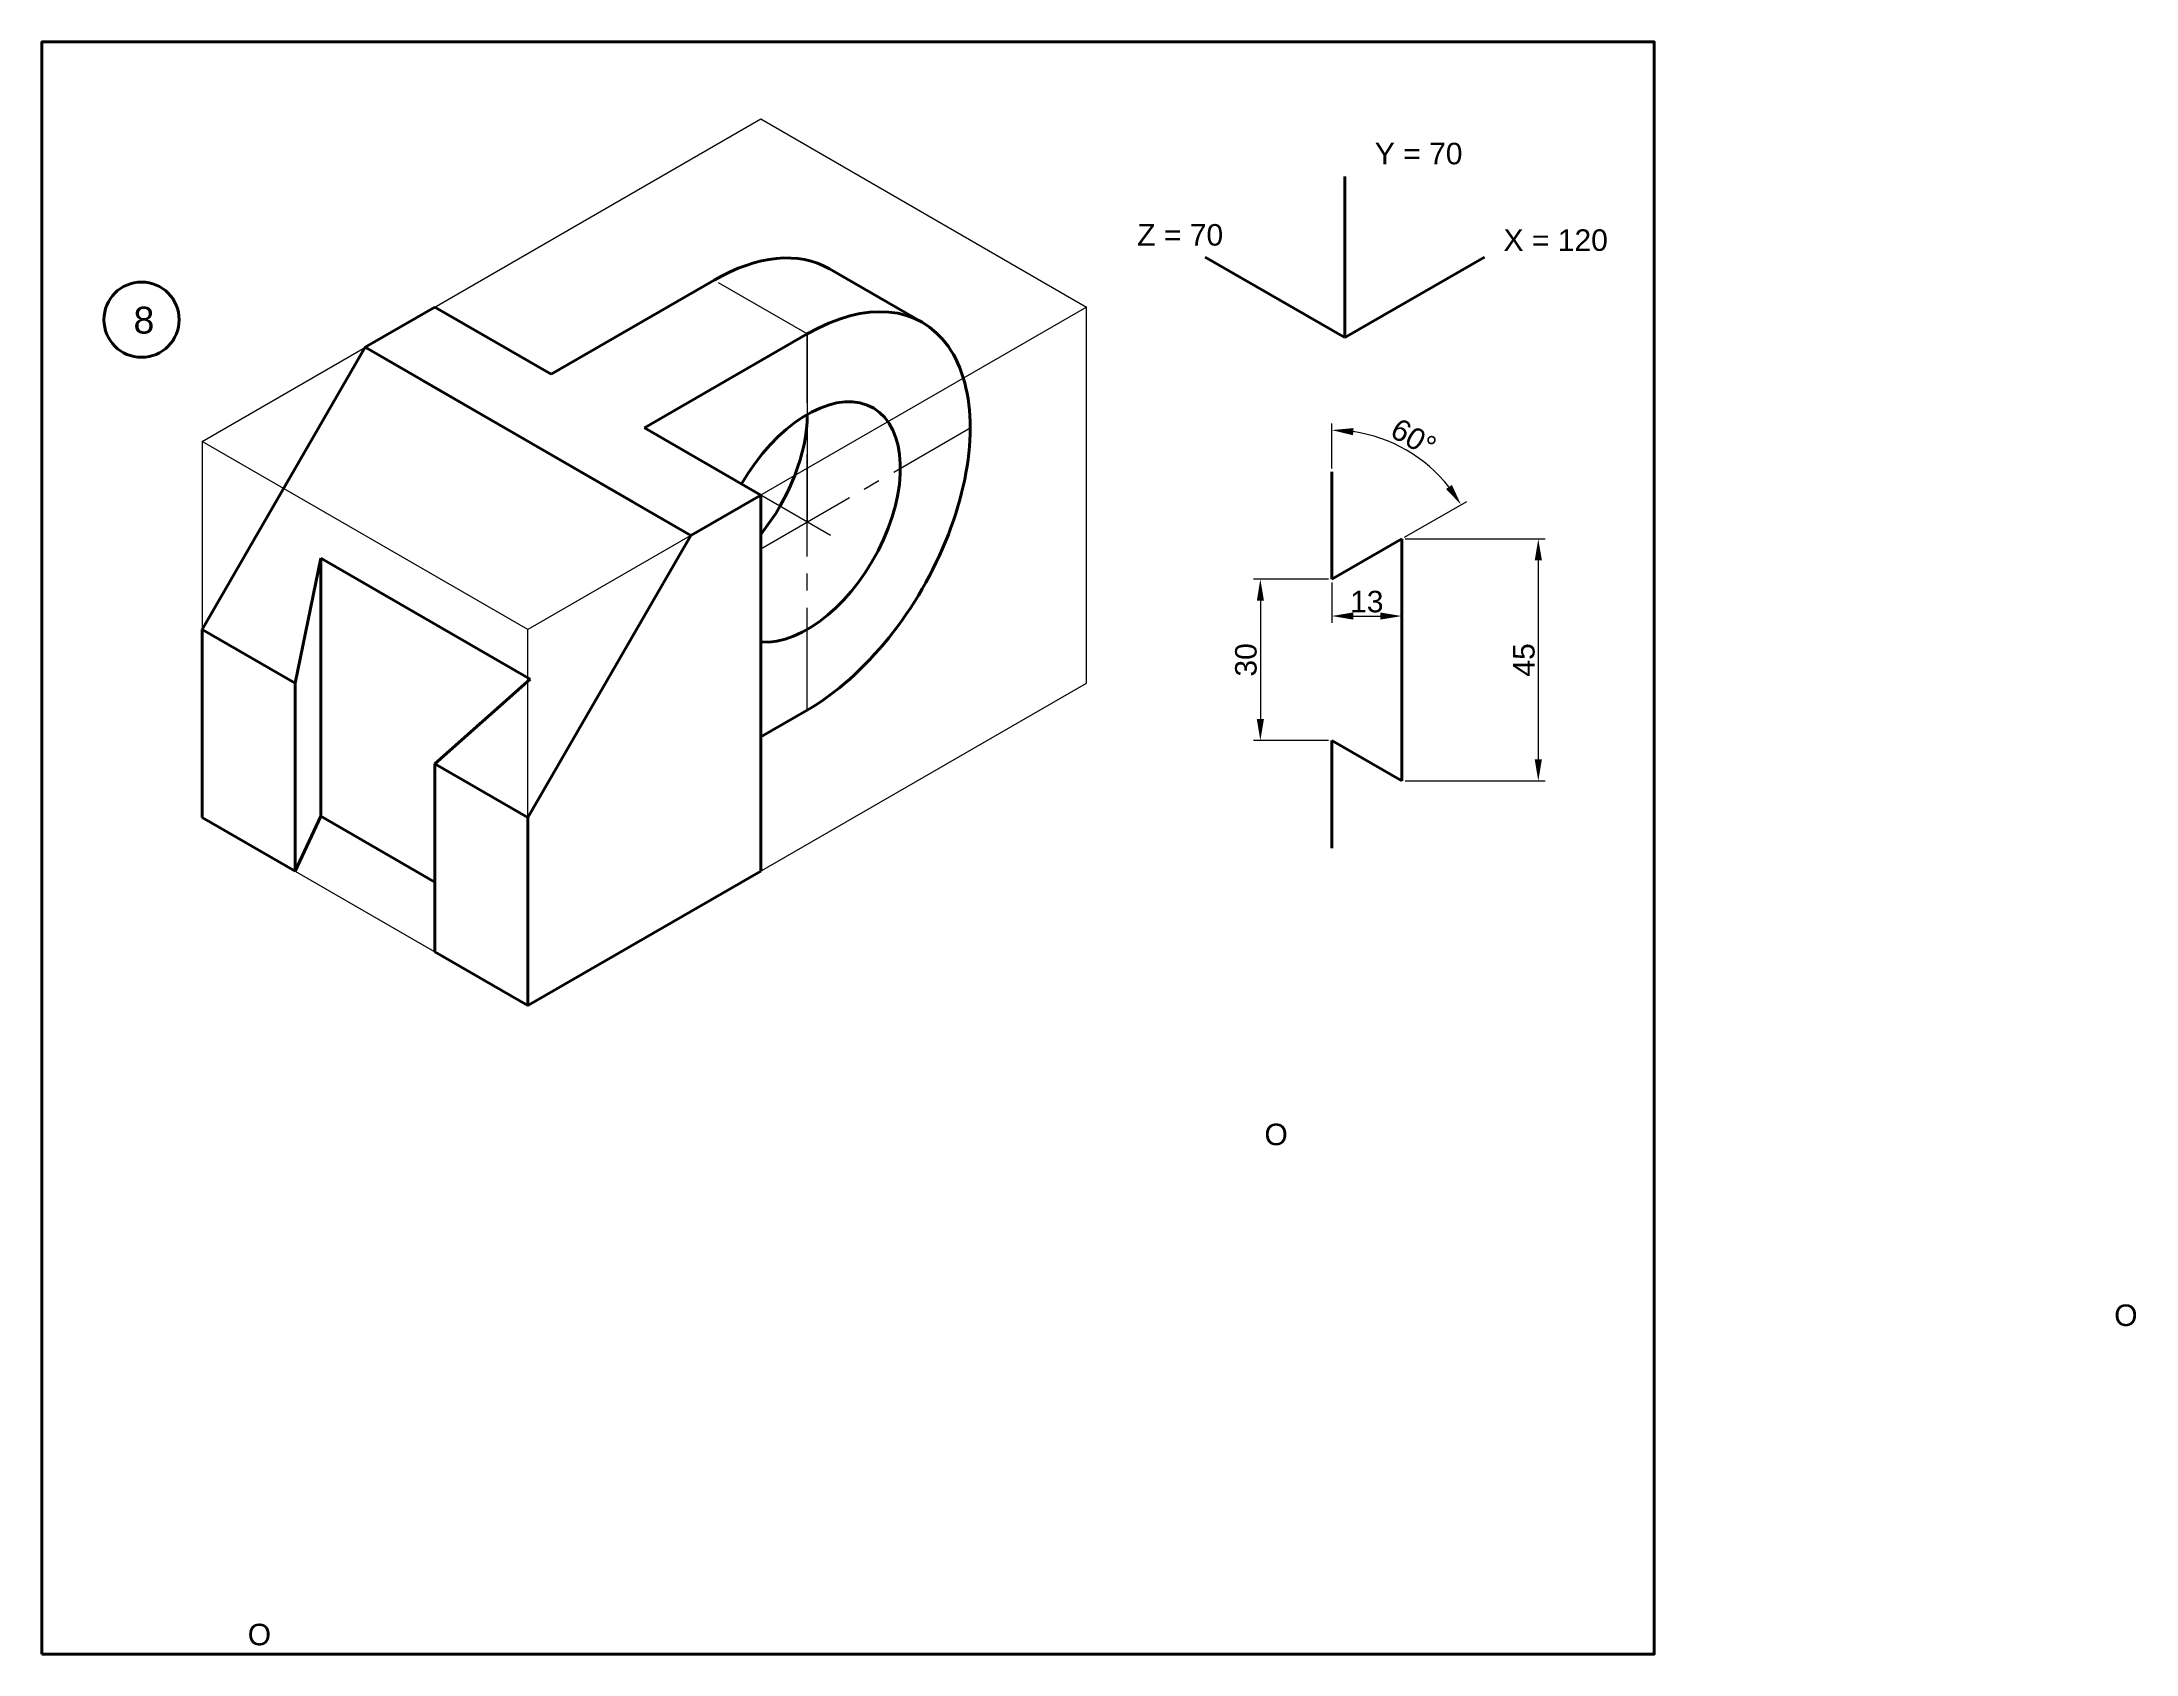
# Model space of a CAD drawing. Header units: millimetres. Extents: x 0 to 2304, y 0 to 1350.
# Drawn here: x 1400 to 1789.6, y 1050 to 1350 of the extents above; entities that cross this region are included whole.
import ezdxf

# ---------------------------------------------------------------- set-up
doc = ezdxf.new("R2010")
doc.units = ezdxf.units.MM
doc.linetypes.add('CENTER2', pattern=[28.575, 19.05, -3.175, 3.175, -3.175])
for name, color, linetype, lineweight in [('Centre', 1, 'CENTER2', 20), ('Dim and Hatch', 6, 'Continuous', 20), ('Object', 2, 'Continuous', 40), ('Projection', 5, 'Continuous', 5)]:
    doc.layers.add(name, color=color, linetype=linetype, lineweight=lineweight)
doc.styles.get("Standard").update_dxf_attribs({"font": 'arial.ttf'})
doc.dimstyles.new('ISO-25', dxfattribs={"dimtxt": 4, "dimasz": 4, "dimexe": 1.25, "dimexo": 0.625, "dimtad": 1, "dimtoh": 1, "dimdec": 0, "dimtxsty": 'Standard', "dimcen": 2.5, "dimclrd": 256, "dimclre": 256, "dimclrt": 256, "dimadec": 0, "dimazin": 0, "dimtfac": 1, "dimtdec": 0, "dimtmove": 0, "dimatfit": 2, "dimfxl": 1, "dimlwd": -1, "dimlwe": -1, "dimarcsym": 0})

msp = doc.modelspace()

# ---------------------------------------------------------------- texts
at = {"layer": 'Object'}
for s, p in [('Y = 70', (1647.999524, 1327.219477)), ('Z = 70', (1603.783418, 1312.091568)), ('X = 120', (1671.93974, 1311.115572))]:
    msp.add_text(s, height=4, dxfattribs=at).set_placement(p)
at = {"layer": 'Object', "insert": (1417.039834, 1300.720587), "char_height": 5, "attachment_point": 1}
msp.add_mtext_dynamic_manual_height_columns('8', width=42.32929408, gutter_width=25, heights=[0], dxfattribs=at)
at = {"layer": 'Object', "char_height": 2.5, "attachment_point": 1}
for insert in [(1117.464474, 1148.702743), (1275.559991, 1115.059744), (928.295982, 1055.648012)]:
    msp.add_mtext('^I^I^I^I^I^I^I^I^I^I^I^I^I^I^I^I^I^I^I^I^I^I^I^I^I^I^I^I^I^I^I^I^I^I^I^I^I^I^I^I^I^I^I^I^I^I^I^I^I^I^I{\\H1.6x;O}', dxfattribs=dict(at, insert=insert))

# ---------------------------------------------------------------- blocks, each defined once
blk = doc.blocks.new('*D18')
at = {"layer": 'Defpoints', "color": 0, "transparency": 16777216}
for p in [(1657.84, 1271.26), (1640, 1270), (1653, 1257.51), (1640, 1250), (1640, 1250)]:
    blk.add_point(p, dxfattribs=at)
at = {"layer": 'Dim and Hatch', "transparency": 16777216}
for p, q in [((1640, 1270.62), (1640, 1279.01)), ((1653.54, 1257.82), (1665.12, 1264.5))]:
    blk.add_line(p, q, dxfattribs=at)
blk.add_arc((1640, 1250), 27.76, 38.2643, 81.7357, dxfattribs=at)
for points in [[(1643.94, 1276.8), (1644.04, 1278.13), (1640, 1277.76)], [(1662.34, 1267.56), (1661.24, 1266.81), (1664.04, 1263.88)]]:
    blk.add_solid(points, dxfattribs=at)
at = {"layer": 'Dim and Hatch', "transparency": 16777216, "insert": (1655.21, 1276.35), "char_height": 4, "attachment_point": 5, "rotation": 330}
blk.add_mtext('60°', dxfattribs=at)
blk = doc.blocks.new('*D19')
at = {"layer": 'Defpoints', "color": 0, "transparency": 16777216}
for p in [(1640, 1250), (1626.7, 1220), (1640, 1220)]:
    blk.add_point(p, dxfattribs=at)
at = {"layer": 'Dim and Hatch', "transparency": 16777216}
for p, q in [((1639.38, 1250), (1625.45, 1250)), ((1626.7, 1246), (1626.7, 1224)), ((1639.38, 1220), (1625.45, 1220))]:
    blk.add_line(p, q, dxfattribs=at)
for points in [[(1626.04, 1246), (1627.37, 1246), (1626.7, 1250)], [(1626.04, 1224), (1627.37, 1224), (1626.7, 1220)]]:
    blk.add_solid(points, dxfattribs=at)
at = {"layer": 'Dim and Hatch', "transparency": 16777216, "insert": (1624.03, 1235), "char_height": 4, "attachment_point": 5, "rotation": 90}
blk.add_mtext('30', dxfattribs=at)
blk = doc.blocks.new('*D20')
at = {"layer": 'Defpoints', "color": 0, "transparency": 16777216}
for p in [(1653, 1257.51), (1653, 1212.49), (1678.41, 1212.49)]:
    blk.add_point(p, dxfattribs=at)
at = {"layer": 'Dim and Hatch', "transparency": 16777216}
for p, q in [((1653.63, 1257.51), (1679.66, 1257.51)), ((1678.41, 1253.51), (1678.41, 1216.49)), ((1653.63, 1212.49), (1679.66, 1212.49))]:
    blk.add_line(p, q, dxfattribs=at)
for points in [[(1677.74, 1253.51), (1679.08, 1253.51), (1678.41, 1257.51)], [(1677.74, 1216.49), (1679.08, 1216.49), (1678.41, 1212.49)]]:
    blk.add_solid(points, dxfattribs=at)
at = {"layer": 'Dim and Hatch', "transparency": 16777216, "insert": (1675.75, 1235), "char_height": 4, "attachment_point": 5, "rotation": 90}
blk.add_mtext('45', dxfattribs=at)
blk = doc.blocks.new('*D21')
at = {"layer": 'Defpoints', "color": 0, "transparency": 16777216}
for p in [(1653, 1257.51), (1640, 1250), (1653, 1243.16)]:
    blk.add_point(p, dxfattribs=at)
at = {"layer": 'Dim and Hatch', "transparency": 16777216}
for p, q in [((1653, 1256.88), (1653, 1241.91)), ((1640, 1249.38), (1640, 1241.91)), ((1644, 1243.16), (1649, 1243.16))]:
    blk.add_line(p, q, dxfattribs=at)
for points in [[(1644, 1243.83), (1644, 1242.5), (1640, 1243.16)], [(1649, 1243.83), (1649, 1242.5), (1653, 1243.16)]]:
    blk.add_solid(points, dxfattribs=at)
at = {"layer": 'Dim and Hatch', "transparency": 16777216, "insert": (1646.5, 1245.83), "char_height": 4, "attachment_point": 5}
blk.add_mtext('13', dxfattribs=at)

# ---------------------------------------------------------------- dimensions: what is measured, and where the dimension line sits
at = {"layer": 'Dim and Hatch'}
dim = msp.add_angular_dim_2l(base=(1657.840998, 1271.262073), line1=((1640, 1250), (1653, 1257.505553)), line2=((1640, 1250), (1640, 1270)), dimstyle='ISO-25', dxfattribs=at)
dim.commit()
dim.dimension.update_dxf_attribs({"geometry": '*D18', "text_midpoint": (1655.211479, 1276.347054)})
dim = msp.add_linear_dim(base=(1653, 1243.163939), p1=(1640, 1250), p2=(1653, 1257.505553), dimstyle='ISO-25', dxfattribs=at)
dim.commit()
dim.dimension.update_dxf_attribs({"geometry": '*D21', "text_midpoint": (1646.5, 1245.832596)})
for base, p1, p2, picture, middle in [((1678.408993, 1212.494447), (1653, 1257.505553), (1653, 1212.494447), '*D20', (1675.749886, 1235)), ((1626.702189, 1220), (1640, 1250), (1640, 1220), '*D19', (1624.033533, 1235))]:
    dim = msp.add_linear_dim(base=base, p1=p1, p2=p2, angle=90, dimstyle='ISO-25', dxfattribs=at)
    dim.commit()
    dim.dimension.update_dxf_attribs({"geometry": picture, "text_midpoint": middle})

# ---------------------------------------------------------------- linework, layer by layer
at = {"layer": 'Centre'}
for p, q in [((1542.399196, 1295.667046), (1525.078688, 1305.667046)), ((1542.399196, 1225.667046), (1542.399196, 1295.667046)), ((1533.738942, 1255.667046), (1572.710085, 1278.167046)), ((1546.729323, 1258.167046), (1520.748561, 1273.167046))]:
    msp.add_line(p, q, dxfattribs=at)
at = {"layer": 'Object'}
for p, q in [((1642.433321, 1294.967838), (1642.433321, 1324.967838)), ((1642.433321, 1294.967838), (1616.452559, 1309.967838)), ((1642.433321, 1294.967838), (1668.414083, 1309.967838)), ((1494.767799, 1288.167046), (1525.078688, 1305.667046)), ((1546.511723, 1307.790152), (1563.832231, 1297.790152)), ((1473.117164, 1300.667046), (1460.126783, 1293.167046)), ((1473.117164, 1300.667046), (1494.767799, 1288.167046)), ((1512.088307, 1278.167046), (1542.399196, 1295.667046)), ((1460.126783, 1293.167046), (1429.815894, 1240.667046)), ((1460.126783, 1293.167046), (1520.748561, 1258.167046)), ((1470.947294, 1286.919821), (1509.92805, 1264.414271)), ((1533.738942, 1265.667046), (1512.088307, 1278.167046)), ((1640, 1250), (1640, 1270)), ((1533.738942, 1265.667046), (1520.748561, 1258.167046)), ((1533.738942, 1195.667046), (1533.738942, 1265.667046)), ((1520.748561, 1258.167046), (1490.437672, 1205.667046)), ((1640, 1250), (1653, 1257.505553)), ((1653, 1212.494447), (1653, 1257.505553)), ((1447.136402, 1230.667046), (1451.894735, 1253.919821)), ((1451.894735, 1253.919821), (1490.875491, 1231.414271)), ((1451.894735, 1253.919821), (1451.894735, 1205.919821)), ((1429.815894, 1205.667046), (1429.815894, 1240.667046)), ((1429.815894, 1205.667046), (1429.815894, 1240.667046)), ((1429.815894, 1240.667046), (1447.136402, 1230.667046)), ((1473.117164, 1215.667046), (1490.875491, 1231.414271)), ((1447.136402, 1195.667046), (1447.136402, 1230.667046)), ((1533.738942, 1220.667046), (1542.399196, 1225.667046)), ((1640, 1220), (1653, 1212.494447)), ((1640, 1220), (1640, 1200)), ((1473.117164, 1180.667046), (1473.117164, 1215.667046)), ((1473.117164, 1215.667046), (1490.437672, 1205.667046)), ((1429.815894, 1205.667046), (1447.136402, 1195.667046)), ((1447.136402, 1195.667046), (1451.894735, 1205.919821)), ((1451.894735, 1205.919821), (1473.117164, 1193.667046)), ((1490.437672, 1170.667046), (1490.437672, 1205.667046)), ((1520.748561, 1188.167046), (1533.738942, 1195.667046)), ((1490.437672, 1170.667046), (1520.748561, 1188.167046)), ((1490.437672, 1170.667046), (1473.117164, 1180.667046))]:
    msp.add_line(p, q, dxfattribs=at)
msp.add_lwpolyline([(1400, 1050), (1700, 1050), (1700, 1350), (1400, 1350)], close=True, dxfattribs=at)
msp.add_circle((1418.543864, 1298.305174), 7, dxfattribs=at)
for centre, major_axis, start_param, end_param in [((1525.078688, 1270.667046), (-21.433035, -37.123106), 3.1415926536, 3.926990817), ((1542.399196, 1260.667046), (-21.433035, -37.123106), 0.7853981634, 3.926990817), ((1542.399196, 1260.667046), (-12.247449, -21.213203), 6.544984695, 10.9955742876), ((1525.078688, 1270.667046), (-12.247449, -21.213203), 7.5921822462, 8.6393797974)]:
    msp.add_ellipse(centre, major_axis=major_axis, ratio=0.5773502692, start_param=start_param, end_param=end_param, dxfattribs=at)
at = {"layer": 'Projection'}
for p, q in [((1429.815894, 1275.667046), (1533.738942, 1335.667046)), ((1533.738942, 1335.667046), (1594.36072, 1300.667046)), ((1594.36072, 1300.667046), (1490.437672, 1240.667046)), ((1594.36072, 1230.667046), (1594.36072, 1300.667046)), ((1542.399196, 1295.667046), (1542.399196, 1260.667046)), ((1490.437672, 1240.667046), (1429.815894, 1275.667046)), ((1429.815894, 1275.667046), (1429.815894, 1205.667046)), ((1490.437672, 1170.667046), (1490.437672, 1240.667046)), ((1490.437672, 1170.667046), (1594.36072, 1230.667046)), ((1429.815894, 1205.667046), (1490.437672, 1170.667046))]:
    msp.add_line(p, q, dxfattribs=at)

msp.set_redraw_order([(e.dxf.handle, doc.entitydb.next_handle()) for e in msp.query("TEXT MTEXT ATTDEF DIMENSION ARC_DIMENSION")])  # texts and dimensions are drawn at this point

doc.saveas('drawing.dxf')
